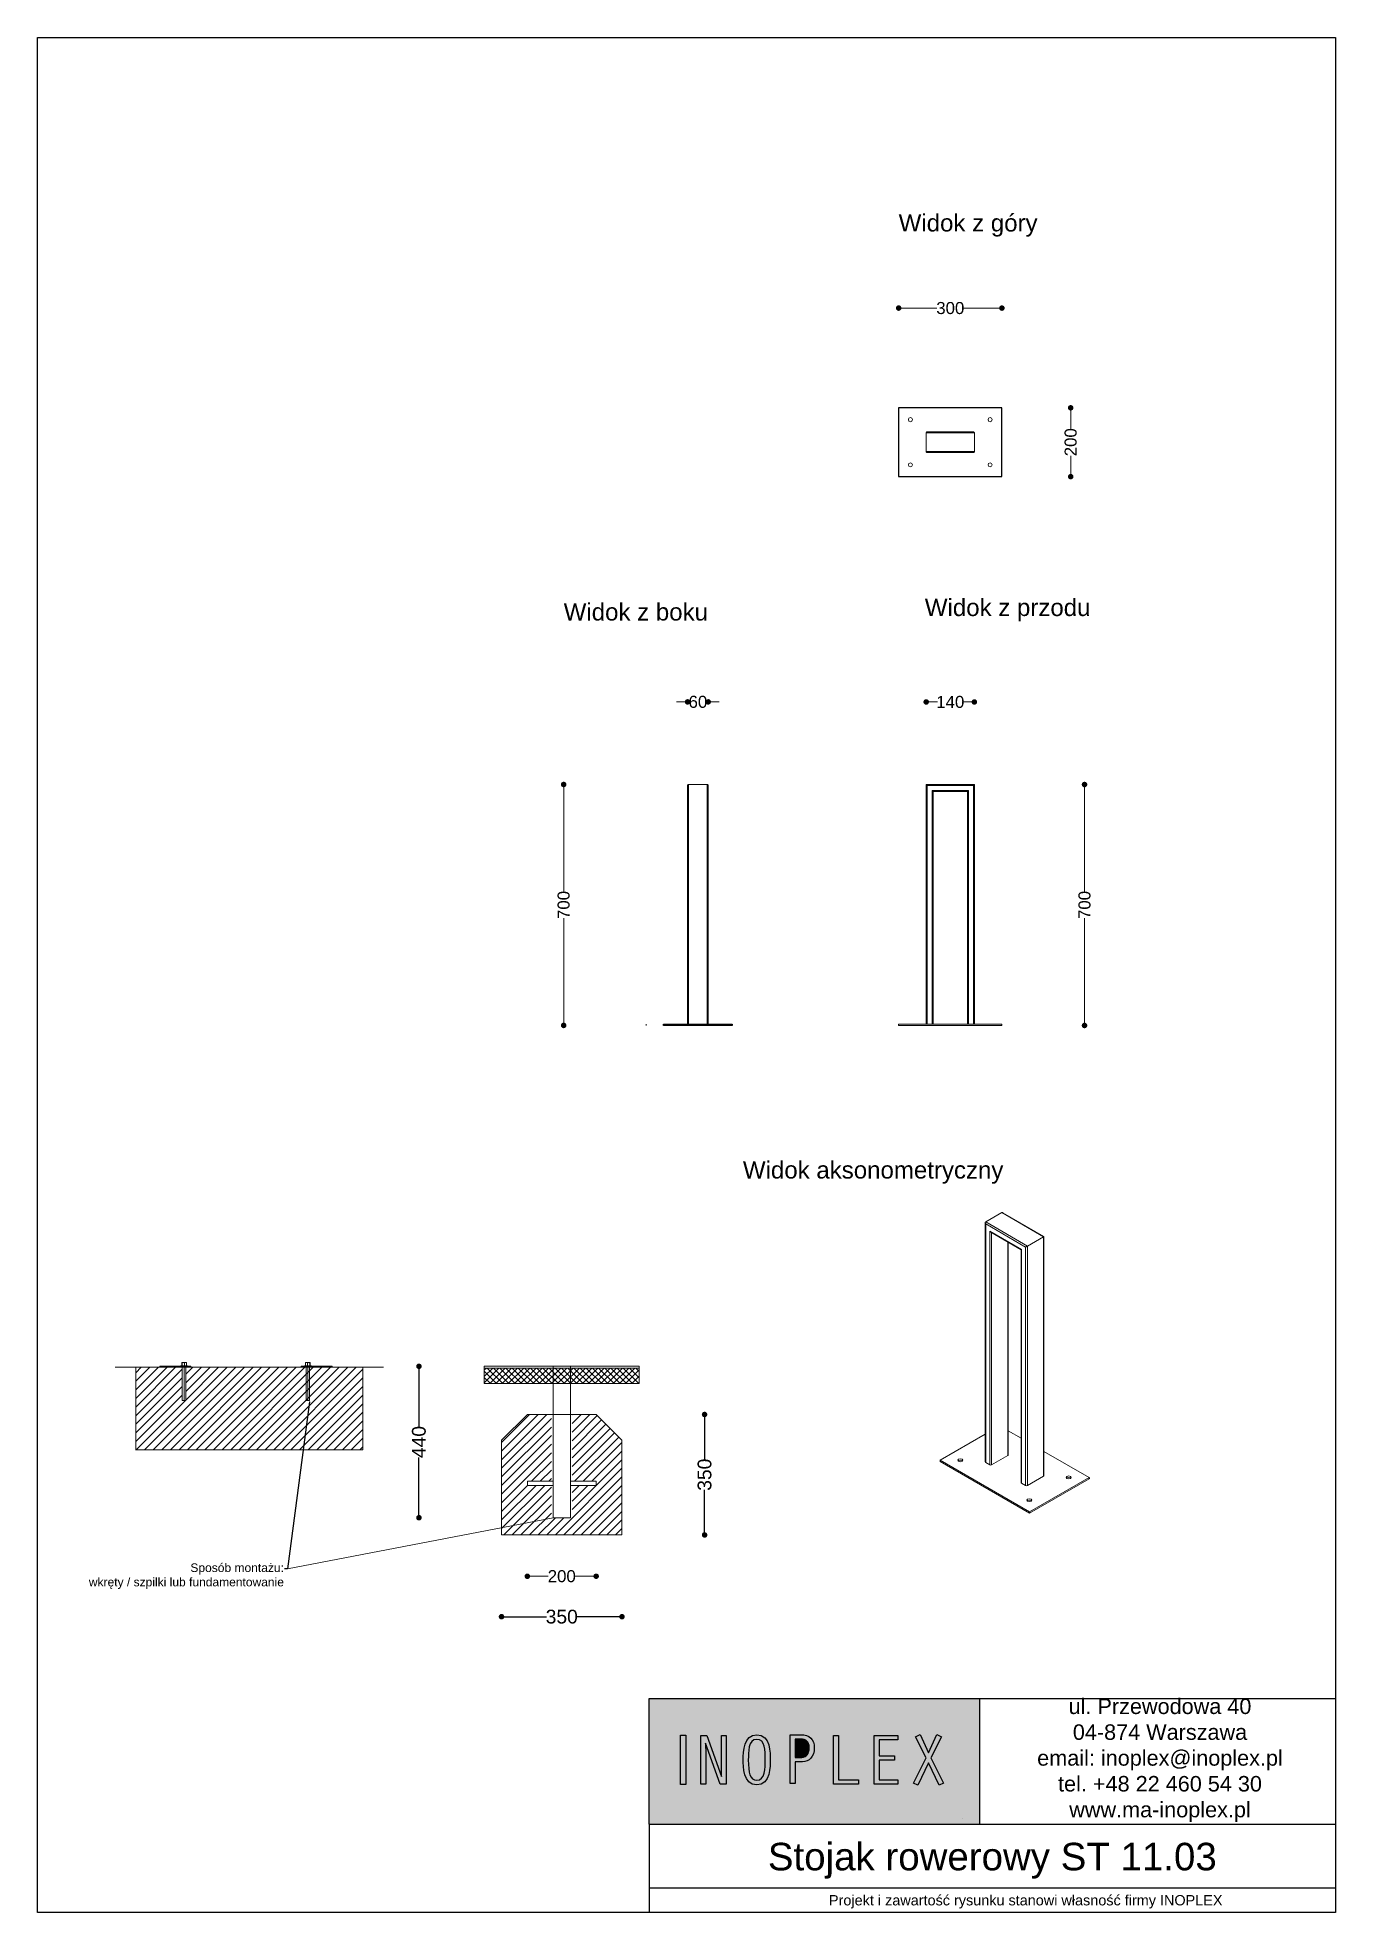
# Model space of a CAD drawing. Header units: millimetres. Extents: x 25806 to 29577, y 14367 to 19815.
import ezdxf
from ezdxf import colors
from ezdxf.entities.mleader import LeaderData, LeaderLine
from ezdxf.math import Vec2, Vec3

# ---------------------------------------------------------------- set-up
doc = ezdxf.new("R2010")
doc.units = ezdxf.units.MM
doc.header["$LTSCALE"] = 3
for name, color, linetype, lineweight in [('2D - Ogólne_Nr_pióra__120', 7, 'Continuous', 13), ('Elementy modelu - Kształty_Nr_pióra__1', 7, 'Continuous', 13), ('Konstrukcja - Słupy_Nr_pióra__1', 7, 'Continuous', 13), ('Krawędzie widoczneARTUR', 7, 'Continuous', 50), ('stal', 7, 'Continuous', 20)]:
    doc.layers.add(name, color=color, linetype=linetype, lineweight=lineweight)
doc.layers.add('LAYER_1', color=7, linetype='Continuous')
doc.styles.get("Standard").update_dxf_attribs({"font": 'arial.ttf'})
doc.dimstyles.new('MATEUSZ', dxfattribs={"dimtxt": 35, "dimasz": 16, "dimexe": 0.18, "dimexo": 0.0625, "dimgap": 0.09, "dimtad": 0, "dimdec": 0, "dimdsep": 46, "dimtxsty": 'Standard', "dimblk": 'DOT', "dimcen": 0.09, "dimse1": 1, "dimse2": 1, "dimadec": 0, "dimazin": 0, "dimtfac": 1, "dimtdec": 0, "dimtofl": 0, "dimtmove": 0, "dimatfit": 3, "dimfxl": 0, "dimtolj": 1, "dimtzin": 0, "dimlwd": 9, "dimlwe": 9, "dimarcsym": 0})
doc.dimstyles.get("Standard").update_dxf_attribs({"dimtxt": 0.18, "dimasz": 0.18, "dimexe": 0.18, "dimexo": 0.0625, "dimgap": 0.09, "dimtad": 0, "dimtih": 1, "dimtoh": 1, "dimdec": 4, "dimzin": 0, "dimdsep": 46, "dimtxsty": 'Standard', "dimcen": 0.09, "dimadec": 0, "dimazin": 0, "dimtfac": 1, "dimtdec": 4, "dimtofl": 0, "dimtmove": 0, "dimatfit": 3, "dimfxl": 0, "dimtolj": 1, "dimtzin": 0, "dimarcsym": 0})

msp = doc.modelspace()

# ---------------------------------------------------------------- texts
for s, width, gutter_width, heights, insert, char_height, attachment_point in [('Widok z góry', 1167.306, 1, [0], (28308.2, 19301.2), 50, 1), ('Widok z boku', 1056.226, 1, [0], (27334.9, 18171), 50, 1), ('Widok z przodu', 908.64, 1, [0], (28384.2, 18184), 50, 1), ('Widok aksonometryczny', 857.667, 1, [0], (27855.6, 16549.7), 50, 1), ('ul. Przewodowa 40\\P04-874 Warszawa\\Pemail: inoplex@inoplex.pl\\Ptel. +48 22 460 54 30\\Pwww.ma-inoplex.pl', 1019.877, 1, [432.7], (29067.5, 14809.6), 45, 5), ('Stojak rowerowy ST 11.03', 1993.625, 1, [0], (28580.3, 14517.7), 80, 5), ('Projekt i zawartość rysunku stanowi własność firmy INOPLEX ', 1800.088, 12.5, [70.5], (28677.4, 14398.4), 30, 5)]:
    msp.add_mtext_dynamic_manual_height_columns(s, width=width, gutter_width=gutter_width, heights=heights, dxfattribs=dict(insert=insert, char_height=char_height, attachment_point=attachment_point))

# ---------------------------------------------------------------- blocks, each defined once
blk = doc.blocks.new('_Dot')
at = {"color": 0, "linetype": 'ByBlock', "lineweight": -2}
blk.add_line((-0.5, 0), (-1, 0), dxfattribs=at)
at = {"color": 0, "linetype": 'ByBlock', "const_width": 0.5}
blk.add_lwpolyline([(-0.25, 0, 1), (0.25, 0, 1)], format="xyb", close=True, dxfattribs=at)
blk = doc.blocks.new('*D13')
at = {"color": 0, "lineweight": 9}
for p, q in [((28324.2, 19028.6), (28419.5, 19028.6)), ((28592.2, 19028.6), (28496.8, 19028.6))]:
    blk.add_line(p, q, dxfattribs=at)
at = {"layer": 'Defpoints', "color": 0}
for p in [(28608.2, 19028.6), (28308.2, 18788.9), (28608.2, 18788.9)]:
    blk.add_point(p, dxfattribs=at)
at = {"color": 0, "lineweight": 9, "xscale": 16, "yscale": 16, "zscale": 16, "rotation": 180}
blk.add_blockref('_Dot', (28308.2, 19028.6), dxfattribs=at)
at = {"color": 0, "lineweight": 9, "xscale": 16, "yscale": 16, "zscale": 16}
blk.add_blockref('_Dot', (28608.2, 19028.6), dxfattribs=at)
at = {"color": 0, "insert": (28458.2, 19028.6), "char_height": 35, "attachment_point": 5}
blk.add_mtext('\\A1;300', dxfattribs=at)
blk = doc.blocks.new('*D15')
at = {"color": 0, "lineweight": 9}
for p, q in [((28404.2, 17884.3), (28421.1, 17884.3)), ((28512.2, 17884.3), (28495.2, 17884.3))]:
    blk.add_line(p, q, dxfattribs=at)
at = {"layer": 'Defpoints', "color": 0}
for p in [(28528.2, 17884.3), (28388.2, 17644.5), (28528.2, 17644.5)]:
    blk.add_point(p, dxfattribs=at)
at = {"color": 0, "lineweight": 9, "xscale": 16, "yscale": 16, "zscale": 16, "rotation": 180}
blk.add_blockref('_Dot', (28388.2, 17884.3), dxfattribs=at)
at = {"color": 0, "lineweight": 9, "xscale": 16, "yscale": 16, "zscale": 16}
blk.add_blockref('_Dot', (28528.2, 17884.3), dxfattribs=at)
at = {"color": 0, "insert": (28458.2, 17884.3), "char_height": 35, "attachment_point": 5}
blk.add_mtext('\\A1;140', dxfattribs=at)
blk = doc.blocks.new('*D16')
at = {"color": 0, "lineweight": 9}
for p, q in [((28848.2, 17628.5), (28848.2, 17333)), ((28848.2, 16960.5), (28848.2, 17255.9))]:
    blk.add_line(p, q, dxfattribs=at)
at = {"layer": 'Defpoints', "color": 0}
for p in [(28458.2, 17644.5), (28458.2, 16944.5), (28848.2, 16944.5)]:
    blk.add_point(p, dxfattribs=at)
at = {"color": 0, "lineweight": 9, "xscale": 16, "yscale": 16, "zscale": 16}
for p, rotation in [((28848.2, 17644.5), 90), ((28848.2, 16944.5), 270)]:
    blk.add_blockref('_Dot', p, dxfattribs=dict(at, rotation=rotation))
at = {"color": 0, "insert": (28848.2, 17294.5), "char_height": 35, "attachment_point": 5, "rotation": 90}
blk.add_mtext('\\A1;700', dxfattribs=at)
blk = doc.blocks.new('*D17')
at = {"color": 0, "lineweight": 9}
for p, q in [((27678.9, 17884.5), (27662.9, 17884.5)), ((27770.9, 17884.5), (27786.9, 17884.5))]:
    blk.add_line(p, q, dxfattribs=at)
at = {"layer": 'Defpoints', "color": 0}
for p in [(27754.9, 17884.5), (27694.9, 17641.5), (27754.9, 17641.5)]:
    blk.add_point(p, dxfattribs=at)
at = {"color": 0, "lineweight": 9, "xscale": 16, "yscale": 16, "zscale": 16}
blk.add_blockref('_Dot', (27694.9, 17884.5), dxfattribs=at)
at = {"color": 0, "lineweight": 9, "xscale": 16, "yscale": 16, "zscale": 16, "rotation": 180}
blk.add_blockref('_Dot', (27754.9, 17884.5), dxfattribs=at)
at = {"color": 0, "insert": (27724.9, 17884.5), "char_height": 35, "attachment_point": 5}
blk.add_mtext('\\A1;60', dxfattribs=at)
blk = doc.blocks.new('*D18')
at = {"color": 0, "lineweight": 9}
for p, q in [((27334.9, 17628.5), (27334.9, 17333)), ((27334.9, 16960.5), (27334.9, 17255.9))]:
    blk.add_line(p, q, dxfattribs=at)
at = {"layer": 'Defpoints', "color": 0}
for p in [(27724.9, 17644.5), (27334.9, 16944.5), (27724.9, 16944.5)]:
    blk.add_point(p, dxfattribs=at)
at = {"color": 0, "lineweight": 9, "xscale": 16, "yscale": 16, "zscale": 16}
for p, rotation in [((27334.9, 17644.5), 90), ((27334.9, 16944.5), 270)]:
    blk.add_blockref('_Dot', p, dxfattribs=dict(at, rotation=rotation))
at = {"color": 0, "insert": (27334.9, 17294.5), "char_height": 35, "attachment_point": 5, "rotation": 90}
blk.add_mtext('\\A1;700', dxfattribs=at)
blk = doc.blocks.new('*D9')
at = {"color": 0, "lineweight": -2}
for p, q in [((1138.5, -724.5), (1253.3, -724.5)), ((1456.5, -724.5), (1341.7, -724.5))]:
    blk.add_line(p, q, dxfattribs=at)
at = {"layer": 'Defpoints', "color": 0}
for p in [(1122.5, -487), (1472.5, -487), (1472.5, -724.5)]:
    blk.add_point(p, dxfattribs=at)
at = {"color": 0, "lineweight": -2, "xscale": 16, "yscale": 16, "zscale": 16, "rotation": 180}
blk.add_blockref('_Dot', (1122.5, -724.5), dxfattribs=at)
at = {"color": 0, "lineweight": -2, "xscale": 16, "yscale": 16, "zscale": 16}
blk.add_blockref('_Dot', (1472.5, -724.5), dxfattribs=at)
at = {"color": 0, "lineweight": 15, "insert": (1297.5, -724.5), "char_height": 40, "attachment_point": 5}
blk.add_mtext('\\A1;350', dxfattribs=at)
blk = doc.blocks.new('*D10')
at = {"color": 0, "lineweight": -2}
for p, q in [((1712.5, -153), (1712.5, -267.8)), ((1712.5, -471), (1712.5, -356.2))]:
    blk.add_line(p, q, dxfattribs=at)
at = {"layer": 'Defpoints', "color": 0}
for p in [(1712.5, -137), (1712.5, -137), (1472.5, -487)]:
    blk.add_point(p, dxfattribs=at)
at = {"color": 0, "lineweight": -2, "xscale": 16, "yscale": 16, "zscale": 16}
for p, rotation in [((1712.5, -137), 90), ((1712.5, -487), 270)]:
    blk.add_blockref('_Dot', p, dxfattribs=dict(at, rotation=rotation))
at = {"color": 0, "lineweight": 15, "insert": (1712.5, -312), "char_height": 40, "attachment_point": 5, "rotation": 90}
blk.add_mtext('\\A1;350', dxfattribs=at)
blk = doc.blocks.new('*D11')
at = {"color": 0, "lineweight": -2}
for p, q in [((882.5, -13), (882.5, -172)), ((882.5, -421), (882.5, -262))]:
    blk.add_line(p, q, dxfattribs=at)
at = {"layer": 'Defpoints', "color": 0}
for p in [(1322.5, 3), (882.5, -437), (1320, -437)]:
    blk.add_point(p, dxfattribs=at)
at = {"color": 0, "lineweight": -2, "xscale": 16, "yscale": 16, "zscale": 16}
for p, rotation in [((882.5, 3), 90), ((882.5, -437), 270)]:
    blk.add_blockref('_Dot', p, dxfattribs=dict(at, rotation=rotation))
at = {"color": 0, "lineweight": 15, "insert": (882.5, -217), "char_height": 40, "attachment_point": 5, "rotation": 90}
blk.add_mtext('\\A1;440', dxfattribs=at)
blk = doc.blocks.new('*D12')
at = {"color": 0, "lineweight": 9}
for p, q in [((1213.5, -607), (1258.5, -607)), ((1381.5, -607), (1336.5, -607))]:
    blk.add_line(p, q, dxfattribs=at)
at = {"layer": 'Defpoints', "color": 0}
for p in [(1197.5, -343), (1397.5, -343), (1397.5, -607)]:
    blk.add_point(p, dxfattribs=at)
at = {"color": 0, "lineweight": 9, "xscale": 16, "yscale": 16, "zscale": 16, "rotation": 180}
blk.add_blockref('_Dot', (1197.5, -607), dxfattribs=at)
at = {"color": 0, "lineweight": 9, "xscale": 16, "yscale": 16, "zscale": 16}
blk.add_blockref('_Dot', (1397.5, -607), dxfattribs=at)
at = {"color": 0, "insert": (1297.5, -607), "char_height": 35, "attachment_point": 5}
blk.add_mtext('\\A1;200', dxfattribs=at)
blk = doc.blocks.new('*D19')
at = {"color": 0, "lineweight": 9}
for p, q in [((28808, 18722.9), (28808, 18677.9)), ((28808, 18554.9), (28808, 18599.9))]:
    blk.add_line(p, q, dxfattribs=at)
at = {"layer": 'Defpoints', "color": 0}
for p in [(28608.2, 18738.9), (28608.2, 18538.9), (28808, 18538.9)]:
    blk.add_point(p, dxfattribs=at)
at = {"color": 0, "lineweight": 9, "xscale": 16, "yscale": 16, "zscale": 16}
for p, rotation in [((28808, 18738.9), 90), ((28808, 18538.9), 270)]:
    blk.add_blockref('_Dot', p, dxfattribs=dict(at, rotation=rotation))
at = {"color": 0, "insert": (28808, 18638.9), "char_height": 35, "attachment_point": 5, "rotation": 90}
blk.add_mtext('\\A1;200', dxfattribs=at)
blk = doc.blocks.new('MOCOWANIE')
at = {"lineweight": 9}
h = blk.add_hatch(dxfattribs=at)
h.set_pattern_fill('JIS_WOOD', color=256, scale=25)
h.set_pattern_definition([(45, (-2381.82, -1962.995), (-12.5, 12.5), [])])
h.paths.add_polyline_path([(574.7, 0), (560, 0), (220, 0), (205.3, 0), (205.3, -96.1), (195, -96), (195, 0), (140, 0), (60, 0), (60, -240), (720, -240), (720, 0), (640, 0), (585, 0), (585, 0), (574.7, 0)])
h = blk.add_hatch(dxfattribs=at)
h.set_pattern_fill('ANSI37', color=256, scale=4)
h.set_pattern_definition([(45, (-816.598, -2153.975), (-8.980256, 8.980256), []), (135, (-816.598, -2153.975), (-8.980256, -8.980256), [])])
h.paths.add_polyline_path([(1272.5, -2), (1072.5, -2), (1072.5, -47), (1272.5, -47)])
h.paths.add_polyline_path([(1322.5, -2), (1272.5, -2), (1272.5, -47), (1322.5, -47)])
h.paths.add_polyline_path([(1522.5, -2), (1322.5, -2), (1322.5, -47), (1522.5, -47)])
h = blk.add_hatch(dxfattribs=at)
h.set_pattern_fill('JIS_WOOD', color=256, scale=25)
h.set_pattern_definition([(45, (-15721.51, -12568), (-12.5, 12.5), [])])
h.paths.add_polyline_path([(1267.5, -137), (1197.5, -137), (1122.5, -212), (1122.5, -487), (1322.5, -487), (1472.5, -487), (1472.5, -212), (1397.5, -137), (1327.5, -137), (1327.5, -331), (1397.5, -331), (1397.5, -343), (1327.5, -343), (1327.5, -437), (1267.5, -437), (1267.5, -343), (1197.5, -343), (1197.5, -331), (1267.5, -331)])
for p, q in [((140, 0), (0, 0)), ((140, 0), (60, 0)), ((60, 0), (60, -240)), ((180, 3), (130, 3)), ((130, 3), (130, 0)), ((140, 3), (180, 3)), ((140, 3), (220, 3)), ((220, 0), (140, 0)), ((220, 3), (220, 0)), ((220, 3), (220, 0)), ((220, 0), (560, 0)), ((580, 3), (540, 3)), ((540, 3), (540, 0)), ((630, 3), (550, 3)), ((550, 0), (630, 0)), ((620, 3), (570, 3)), ((590, 3), (630, 3)), ((630, 0), (630, 3)), ((630, 0), (780, 0)), ((640, 0), (720, 0)), ((720, 0), (720, -240)), ((1272.5, 3), (1072.5, 3)), ((1072.5, 3), (1072.5, -47)), ((1072.5, 3), (1072.5, -2)), ((1327.5, 3), (1267.5, 3)), ((1322.5, 3), (1272.5, 3)), ((1272.5, 3), (1322.5, 3)), ((1272.5, 3), (1272.5, -437)), ((1322.5, 3), (1522.5, 3)), ((1322.5, 3), (1322.5, -437)), ((1522.5, 3), (1522.5, -47)), ((1072.5, -2), (1522.5, -2)), ((1072.5, -47), (1522.5, -47)), ((1122.5, -212), (1197.5, -137)), ((1397.5, -137), (1197.5, -137)), ((1472.5, -212), (1397.5, -137)), ((1122.5, -212), (1122.5, -487)), ((1472.5, -487), (1472.5, -212)), ((58.9, -240), (720, -240)), ((1122.5, -487), (1322.5, -487)), ((1322.5, -487), (1472.5, -487))]:
    blk.add_line(p, q, dxfattribs=at)
at = {"lineweight": 15}
blk.add_line((500.3, -585.7), (1272.5, -437), dxfattribs=at)
at = {"layer": 'Krawędzie widoczneARTUR', "lineweight": 9}
for p, q in [((190, 4), (210.3, 4)), ((190, 4), (190, 3)), ((193.2, 4.7), (193.2, 11.7)), ((194, 14.2), (205.9, 14.2)), ((194.3, 4.7), (194.3, 11.7)), ((195.3, 4), (195.3, 3)), ((201.3, 4.7), (201.3, 11.7)), ((205.9, 14.2), (206.5, 14.2)), ((207.2, 4.7), (207.2, 11.7)), ((570, 4), (549.7, 4)), ((552.8, 4.7), (552.8, 11.7)), ((554.1, 14.2), (553.5, 14.2)), ((566, 14.2), (554.1, 14.2)), ((558.7, 4.7), (558.7, 11.7)), ((564.7, 4), (564.7, 3)), ((565.7, 4.7), (565.7, 11.7)), ((566.8, 4.7), (566.8, 11.7)), ((570, 4), (570, 3)), ((1197.5, -331), (1197.5, -343)), ((1272.5, -331), (1197.5, -331)), ((1272.5, -343), (1197.5, -343)), ((1397.5, -331), (1322.5, -331)), ((1397.5, -343), (1322.5, -343)), ((1397.5, -343), (1397.5, -331)), ((1272.5, -437), (1322.5, -437)), ((1275, -437), (1272.5, -437)), ((1322.5, -437), (1320, -437))]:
    blk.add_line(p, q, dxfattribs=at)
at = {"layer": 'Krawędzie widoczneARTUR', "lineweight": 9, "flags": 128}
for points in [[(193.2, 11.7), (193.2, 12.1), (193.3, 12.4), (193.3, 12.7), (193.3, 13), (193.4, 13.3), (193.4, 13.5), (193.5, 13.6), (193.5, 13.8), (193.6, 13.9), (193.7, 13.9), (193.7, 14), (193.8, 14), (193.8, 14), (193.9, 13.9), (193.9, 13.9), (194, 13.8), (194, 13.6), (194.1, 13.5), (194.2, 13.3), (194.2, 13), (194.2, 12.7), (194.3, 12.4), (194.3, 12.1), (194.3, 11.7)], [(193.2, 4.7), (193.2, 4.7), (193.2, 4.7), (193.2, 4.6), (193.2, 4.6), (193.2, 4.6), (193.2, 4.5), (193.2, 4.5), (193.2, 4.5), (193.2, 4.4), (193.2, 4.4), (193.2, 4.4), (193.3, 4.3), (193.3, 4.3), (193.3, 4.3), (193.3, 4.2), (193.3, 4.2), (193.3, 4.2), (193.3, 4.1), (193.3, 4.1), (193.3, 4.1), (193.3, 4.1), (193.3, 4), (193.4, 4), (193.4, 4)], [(194, 14.2), (193.8, 14.1), (193.6, 13.9)], [(194.3, 11.7), (194.4, 12.1), (194.6, 12.4), (194.8, 12.7), (195.1, 13), (195.4, 13.3), (195.7, 13.5), (196, 13.6), (196.3, 13.8), (196.7, 13.9), (197.1, 13.9), (197.4, 14), (197.8, 14), (198.2, 14), (198.5, 13.9), (198.9, 13.9), (199.3, 13.8), (199.6, 13.7), (199.9, 13.5), (200.3, 13.3), (200.5, 13), (200.8, 12.7), (201, 12.4), (201.2, 12.1), (201.3, 11.7)], [(194.3, 4.7), (194.3, 4.7), (194.3, 4.7), (194.3, 4.6), (194.3, 4.6), (194.3, 4.6), (194.3, 4.5), (194.3, 4.5), (194.3, 4.5), (194.3, 4.4), (194.3, 4.4), (194.3, 4.4), (194.3, 4.3), (194.4, 4.3), (194.4, 4.3), (194.4, 4.2), (194.4, 4.2), (194.4, 4.2), (194.4, 4.1), (194.4, 4.1), (194.4, 4.1), (194.4, 4.1), (194.4, 4), (194.4, 4), (194.4, 4)], [(207, 12.3), (206.9, 12.6), (206.7, 12.9), (206.5, 13.1), (206.3, 13.3), (206.1, 13.5), (205.9, 13.6), (205.6, 13.7), (205.4, 13.8), (205.1, 13.9), (204.9, 13.9), (204.6, 14), (204.4, 14), (204.1, 14), (203.8, 14), (203.6, 13.9), (203.3, 13.9), (203.1, 13.8), (202.8, 13.7), (202.6, 13.6), (202.3, 13.3), (202, 13), (201.7, 12.6), (201.5, 12.2), (201.3, 11.7)], [(201.3, 4.7), (201.3, 4.7), (201.3, 4.7), (201.3, 4.6), (201.3, 4.6), (201.3, 4.6), (201.3, 4.5), (201.3, 4.5), (201.3, 4.5), (201.3, 4.4), (201.3, 4.4), (201.3, 4.4), (201.3, 4.3), (201.3, 4.3), (201.3, 4.3), (201.3, 4.2), (201.3, 4.2), (201.3, 4.2), (201.3, 4.1), (201.3, 4.1), (201.3, 4.1), (201.3, 4.1), (201.3, 4), (201.3, 4), (201.3, 4)], [(206.8, 13.9), (206.6, 14.1), (206.5, 14.2)], [(207.2, 11.7), (207.2, 11.8), (207.2, 12), (207.2, 12.1), (207.2, 12.3), (207.2, 12.4), (207.2, 12.5), (207.1, 12.7), (207.1, 12.8), (207.1, 12.9), (207.1, 13), (207.1, 13.1), (207.1, 13.2), (207, 13.3), (207, 13.4), (207, 13.5), (207, 13.5), (207, 13.6), (206.9, 13.7), (206.9, 13.7), (206.9, 13.8), (206.9, 13.8), (206.9, 13.8), (206.8, 13.9), (206.8, 13.9)], [(207, 12.3), (207, 12.3), (207, 12.3), (207, 12.3), (207, 12.2), (207.1, 12.2), (207.1, 12.2), (207.1, 12.2), (207.1, 12.1), (207.1, 12.1), (207.1, 12.1), (207.1, 12), (207.1, 12), (207.1, 12), (207.1, 12), (207.2, 11.9), (207.2, 11.9), (207.2, 11.9), (207.2, 11.9), (207.2, 11.8), (207.2, 11.8), (207.2, 11.8), (207.2, 11.7), (207.2, 11.7), (207.2, 11.7)], [(207.2, 4.7), (207.2, 4.7), (207.2, 4.7), (207.2, 4.6), (207.2, 4.6), (207.2, 4.6), (207.2, 4.5), (207.2, 4.5), (207.2, 4.5), (207.2, 4.4), (207.2, 4.4), (207.2, 4.4), (207.2, 4.3), (207.2, 4.3), (207.2, 4.3), (207.2, 4.2), (207.2, 4.2), (207.1, 4.2), (207.1, 4.1), (207.1, 4.1), (207.1, 4.1), (207.1, 4.1), (207.1, 4), (207.1, 4), (207.1, 4)], [(552.8, 11.7), (552.8, 11.8), (552.8, 12), (552.8, 12.1), (552.8, 12.3), (552.8, 12.4), (552.8, 12.5), (552.9, 12.7), (552.9, 12.8), (552.9, 12.9), (552.9, 13), (552.9, 13.1), (552.9, 13.2), (553, 13.3), (553, 13.4), (553, 13.5), (553, 13.5), (553, 13.6), (553.1, 13.7), (553.1, 13.7), (553.1, 13.8), (553.1, 13.8), (553.1, 13.8), (553.2, 13.9), (553.2, 13.9)], [(553, 12.3), (553, 12.3), (553, 12.3), (553, 12.3), (553, 12.2), (552.9, 12.2), (552.9, 12.2), (552.9, 12.2), (552.9, 12.1), (552.9, 12.1), (552.9, 12.1), (552.9, 12), (552.9, 12), (552.9, 12), (552.9, 12), (552.8, 11.9), (552.8, 11.9), (552.8, 11.9), (552.8, 11.9), (552.8, 11.8), (552.8, 11.8), (552.8, 11.8), (552.8, 11.7), (552.8, 11.7), (552.8, 11.7)], [(552.8, 4.7), (552.8, 4.7), (552.8, 4.7), (552.8, 4.6), (552.8, 4.6), (552.8, 4.6), (552.8, 4.5), (552.8, 4.5), (552.8, 4.5), (552.8, 4.4), (552.8, 4.4), (552.8, 4.4), (552.8, 4.3), (552.8, 4.3), (552.8, 4.3), (552.8, 4.2), (552.8, 4.2), (552.9, 4.2), (552.9, 4.1), (552.9, 4.1), (552.9, 4.1), (552.9, 4.1), (552.9, 4), (552.9, 4), (552.9, 4)], [(553, 12.3), (553.1, 12.6), (553.3, 12.9), (553.5, 13.1), (553.7, 13.3), (553.9, 13.5), (554.1, 13.6), (554.4, 13.7), (554.6, 13.8), (554.9, 13.9), (555.1, 13.9), (555.4, 14), (555.6, 14), (555.9, 14), (556.2, 14), (556.4, 13.9), (556.7, 13.9), (556.9, 13.8), (557.2, 13.7), (557.4, 13.6), (557.7, 13.3), (558, 13), (558.3, 12.6), (558.5, 12.2), (558.7, 11.7)], [(553.2, 13.9), (553.4, 14.1), (553.5, 14.2)], [(565.7, 11.7), (565.6, 12.1), (565.4, 12.4), (565.2, 12.7), (564.9, 13), (564.6, 13.3), (564.3, 13.5), (564, 13.6), (563.7, 13.8), (563.3, 13.9), (562.9, 13.9), (562.6, 14), (562.2, 14), (561.8, 14), (561.5, 13.9), (561.1, 13.9), (560.7, 13.8), (560.4, 13.7), (560.1, 13.5), (559.7, 13.3), (559.5, 13), (559.2, 12.7), (559, 12.4), (558.8, 12.1), (558.7, 11.7)], [(558.7, 4.7), (558.7, 4.7), (558.7, 4.7), (558.7, 4.6), (558.7, 4.6), (558.7, 4.6), (558.7, 4.5), (558.7, 4.5), (558.7, 4.5), (558.7, 4.4), (558.7, 4.4), (558.7, 4.4), (558.7, 4.3), (558.7, 4.3), (558.7, 4.3), (558.7, 4.2), (558.7, 4.2), (558.7, 4.2), (558.7, 4.1), (558.7, 4.1), (558.7, 4.1), (558.7, 4.1), (558.7, 4), (558.7, 4), (558.7, 4)], [(565.7, 4.7), (565.7, 4.7), (565.7, 4.7), (565.7, 4.6), (565.7, 4.6), (565.7, 4.6), (565.7, 4.5), (565.7, 4.5), (565.7, 4.5), (565.7, 4.4), (565.7, 4.4), (565.7, 4.4), (565.7, 4.3), (565.6, 4.3), (565.6, 4.3), (565.6, 4.2), (565.6, 4.2), (565.6, 4.2), (565.6, 4.1), (565.6, 4.1), (565.6, 4.1), (565.6, 4.1), (565.6, 4), (565.6, 4), (565.6, 4)], [(566.8, 11.7), (566.8, 12.1), (566.7, 12.4), (566.7, 12.7), (566.7, 13), (566.6, 13.3), (566.6, 13.5), (566.5, 13.6), (566.5, 13.8), (566.4, 13.9), (566.3, 13.9), (566.3, 14), (566.2, 14), (566.2, 14), (566.1, 13.9), (566.1, 13.9), (566, 13.8), (566, 13.6), (565.9, 13.5), (565.8, 13.3), (565.8, 13), (565.8, 12.7), (565.7, 12.4), (565.7, 12.1), (565.7, 11.7)], [(566, 14.2), (566.2, 14.1), (566.4, 13.9)], [(566.8, 4.7), (566.8, 4.7), (566.8, 4.7), (566.8, 4.6), (566.8, 4.6), (566.8, 4.6), (566.8, 4.5), (566.8, 4.5), (566.8, 4.5), (566.8, 4.4), (566.8, 4.4), (566.8, 4.4), (566.7, 4.3), (566.7, 4.3), (566.7, 4.3), (566.7, 4.2), (566.7, 4.2), (566.7, 4.2), (566.7, 4.1), (566.7, 4.1), (566.7, 4.1), (566.7, 4.1), (566.7, 4), (566.6, 4), (566.6, 4)]]:
    blk.add_lwpolyline(points, dxfattribs=at)
at = {"layer": 'stal', "lineweight": 9}
for p, q in [((190, 3), (195, 3)), ((195, 3), (195, -96)), ((195, 3), (200.3, 3)), ((200.3, 3), (200.3, -96.1)), ((207.1, 4), (204.1, 4)), ((210.3, 3), (205.3, 3)), ((205.3, 3), (205.3, -96.1)), ((210.3, 4), (210.3, 3)), ((549.7, 4), (549.7, 3)), ((549.7, 3), (554.7, 3)), ((552.9, 4), (555.9, 4)), ((554.7, 3), (554.7, -96.1)), ((565, 3), (559.7, 3)), ((559.7, 3), (559.7, -96.1)), ((570, 3), (565, 3)), ((565, 3), (565, -96)), ((195, -96), (205.3, -96.1)), ((565, -96), (554.7, -96.1))]:
    blk.add_line(p, q, dxfattribs=at)
at = {"lineweight": 15}
for base, p1, p2, picture, middle in [((882.5, -437), (1322.5, 3), (1320, -437), '*D11', (882.5, -217)), ((1712.5, -137), (1472.5, -487), (1712.5, -137), '*D10', (1712.5, -312))]:
    dim = blk.add_linear_dim(base=base, p1=p1, p2=p2, angle=90, dimstyle='Standard', override={"dimtxt": 40, "dimasz": 16, "dimtih": 0, "dimtoh": 0, "dimdec": 0, "dimblk": 'Dot', "dimse1": 1, "dimse2": 1, "dimtdec": 0}, dxfattribs=at)
    dim.commit()
    dim.dimension.update_dxf_attribs({"geometry": picture, "text_midpoint": middle})
dim = blk.add_linear_dim(base=(1397.5, -607), p1=(1197.5, -343), p2=(1397.5, -343), dimstyle='MATEUSZ')
dim.commit()
dim.dimension.update_dxf_attribs({"geometry": '*D12', "text_midpoint": (1297.5, -607)})
dim = blk.add_linear_dim(base=(1472.5, -724.5), p1=(1122.5, -487), p2=(1472.5, -487), dimstyle='Standard', override={"dimtxt": 40, "dimasz": 16, "dimtih": 0, "dimtoh": 0, "dimdec": 0, "dimblk": 'Dot', "dimse1": 1, "dimse2": 1, "dimtdec": 0}, dxfattribs=at)
dim.commit()
dim.dimension.update_dxf_attribs({"geometry": '*D9', "text_midpoint": (1297.5, -724.5)})
ml = blk.add_multileader_mtext('Standard', dxfattribs=at)
ml.set_content('Sposób montażu:\\Pwkręty / szpilki lub fundamentowanie', color=256)
ml.set_leader_properties()
ml.build(insert=Vec2(0, 0))
ctx = ml.context
ctx.base_point, ctx.char_height, ctx.plane_origin = Vec3(-77, -585.7), 25, Vec3(585, -96)
ctx.text_align_type = 2
notes = []
notes.append((ctx, [(1, (1, 1, 0), (500.3, -585.7), (-1, 0), 8, [(0, [(565, -96)], 0, [])])]))
ctx.mtext.insert, ctx.mtext.alignment, ctx.mtext.flow_direction = Vec3(490.3, -569.6), 3, 5
for ctx, leaders in notes:
    for number, flags, end, landing, length, lines in leaders:
        leader = LeaderData()
        leader.index, (leader.has_last_leader_line, leader.has_dogleg_vector, leader.attachment_direction) = number, flags
        leader.last_leader_point, leader.dogleg_vector, leader.dogleg_length = Vec3(end), Vec3(landing), length
        for number, points, colour, breaks in lines:
            line = LeaderLine()
            line.index, line.vertices, line.color, line.breaks = number, Vec3.list(points), colors.encode_raw_color(colour), breaks
            leader.lines.append(line)
        ctx.leaders.append(leader)

# ---------------------------------------------------------------- dimensions: what is measured, and where the dimension line sits
for base, p1, p2, picture, middle in [((28608.2, 19028.6), (28308.2, 18788.9), (28608.2, 18788.9), '*D13', (28458.2, 19028.6)), ((27754.9, 17884.5), (27694.9, 17641.5), (27754.9, 17641.5), '*D17', (27724.9, 17884.5)), ((28528.2, 17884.3), (28388.2, 17644.5), (28528.2, 17644.5), '*D15', (28458.2, 17884.3))]:
    dim = msp.add_linear_dim(base=base, p1=p1, p2=p2, dimstyle='MATEUSZ')
    dim.commit()
    dim.dimension.update_dxf_attribs({"geometry": picture, "text_midpoint": middle})
for base, p1, p2, picture, middle in [((28808, 18538.9), (28608.2, 18738.9), (28608.2, 18538.9), '*D19', (28808, 18638.9)), ((27334.9, 16944.5), (27724.9, 17644.5), (27724.9, 16944.5), '*D18', (27334.9, 17294.5)), ((28848.2, 16944.5), (28458.2, 17644.5), (28458.2, 16944.5), '*D16', (28848.2, 17294.5))]:
    dim = msp.add_linear_dim(base=base, p1=p1, p2=p2, angle=90, dimstyle='MATEUSZ')
    dim.commit()
    dim.dimension.update_dxf_attribs({"geometry": picture, "text_midpoint": middle})

# ---------------------------------------------------------------- hatches: boundary and pattern name
h = msp.add_hatch(color=255)
h.dxf.hatch_style = 1
h.paths.add_polyline_path([(28543.5, 14989), (27583.5, 14989), (27583.5, 14624.4), (27583.5, 14622.6), (28543.5, 14622.6)])
h.paths.add_polyline_path([(28513.3, 14899.3), (28513.3, 14717.1), (28493.1, 14717.1), (28493.1, 14640.2), (27598.3, 14640.2), (27598.3, 14972.2), (28493.1, 14972.2), (28493.1, 14899.3)], flags=16)
h = msp.add_hatch(color=250)
h.dxf.hatch_style = 1
h.paths.add_polyline_path([(28493.1, 14717.1), (27960.6, 14717.1), (27960.6, 14899.3), (28493.1, 14899.3), (28493.1, 14972.2), (27598.3, 14972.2), (27598.3, 14640.2), (28493.1, 14640.2)])
edge = h.paths.add_edge_path(flags=16)
edge.add_spline(control_points=[(27935.2, 14811), (27935.2, 14793.1), (27935.8, 14738.1), (27895.9, 14738.1)], knot_values=[0, 0, 0, 0, 1, 1, 1, 1], degree=3, periodic=0)
edge.add_spline(control_points=[(27895.9, 14738.1), (27855.5, 14738.1), (27856.5, 14792.7), (27856.5, 14811)], knot_values=[0, 0, 0, 0, 1, 1, 1, 1], degree=3, periodic=0)
edge.add_spline(control_points=[(27856.5, 14811), (27856.5, 14834.4), (27858, 14883.7), (27895.9, 14883.7)], knot_values=[0, 0, 0, 0, 1, 1, 1, 1], degree=3, periodic=0)
edge.add_spline(control_points=[(27895.9, 14883.7), (27935.8, 14883.7), (27935.2, 14829.7), (27935.2, 14811)], knot_values=[0, 0, 0, 0, 1, 1, 1, 1], degree=3, periodic=0)
edge = h.paths.add_edge_path(flags=0)
edge.add_spline(control_points=[(27920.3, 14811), (27920.3, 14786.3), (27920.5, 14751.5), (27895.9, 14751.5)], knot_values=[0, 0, 0, 0, 1, 1, 1, 1], degree=3, periodic=0)
edge.add_spline(control_points=[(27895.9, 14751.5), (27875.9, 14751.5), (27871.4, 14772.7), (27871.4, 14811)], knot_values=[0, 0, 0, 0, 1, 1, 1, 1], degree=3, periodic=0)
edge.add_spline(control_points=[(27871.4, 14811), (27871.4, 14831.8), (27870.8, 14870.3), (27895.9, 14870.3)], knot_values=[0, 0, 0, 0, 1, 1, 1, 1], degree=3, periodic=0)
edge.add_spline(control_points=[(27895.9, 14870.3), (27920.9, 14870.3), (27920.3, 14837.8), (27920.3, 14811)], knot_values=[0, 0, 0, 0, 1, 1, 1, 1], degree=3, periodic=0)
h.paths.add_polyline_path([(27807.3, 14740), (27789.5, 14740), (27747.4, 14859.4), (27747, 14859), (27747.6, 14826.9), (27747.6, 14740), (27733.4, 14740), (27733.4, 14881.8), (27751.2, 14881.8), (27793.3, 14762.5), (27793.7, 14762.9), (27793.1, 14794.6), (27793.1, 14881.8), (27807.3, 14881.8)], flags=16)
h.paths.add_polyline_path([(27690, 14739.4), (27674.4, 14739.4), (27674.4, 14882.1), (27690, 14882.1)], flags=16)
edge = h.paths.add_edge_path(flags=0)
edge.add_spline(control_points=[(27920.3, 14811), (27920.3, 14837.8), (27920.9, 14870.3), (27895.9, 14870.3)], knot_values=[0, 0, 0, 0, 1, 1, 1, 1], degree=3, periodic=0)
edge.add_spline(control_points=[(27895.9, 14870.3), (27870.8, 14870.3), (27871.4, 14831.8), (27871.4, 14811)], knot_values=[0, 0, 0, 0, 1, 1, 1, 1], degree=3, periodic=0)
edge.add_spline(control_points=[(27871.4, 14811), (27871.4, 14772.7), (27875.9, 14751.5), (27895.9, 14751.5)], knot_values=[0, 0, 0, 0, 1, 1, 1, 1], degree=3, periodic=0)
edge.add_spline(control_points=[(27895.9, 14751.5), (27920.5, 14751.5), (27920.3, 14786.3), (27920.3, 14811)], knot_values=[0, 0, 0, 0, 1, 1, 1, 1], degree=3, periodic=0)
h = msp.add_hatch(color=255)
h.dxf.hatch_style = 1
h.paths.add_polyline_path([(27690, 14882.1), (27674.4, 14882.1), (27674.4, 14739.4), (27690, 14739.4)])
h.paths.add_polyline_path([(27789.5, 14740), (27807.3, 14740), (27807.3, 14881.8), (27793.1, 14881.8), (27793.1, 14794.6), (27793.8, 14761.2), (27751.2, 14881.8), (27733.4, 14881.8), (27733.4, 14740), (27747.6, 14740), (27747.6, 14826.9), (27746.9, 14860.7)])
edge = h.paths.add_edge_path()
edge.add_spline(control_points=[(27895.9, 14883.7), (27858, 14883.7), (27856.5, 14834.4), (27856.5, 14811)], knot_values=[0, 0, 0, 0, 1, 1, 1, 1], degree=3, periodic=0)
edge.add_spline(control_points=[(27856.5, 14811), (27856.5, 14792.7), (27855.5, 14738.1), (27895.9, 14738.1)], knot_values=[0, 0, 0, 0, 1, 1, 1, 1], degree=3, periodic=0)
edge.add_spline(control_points=[(27895.9, 14738.1), (27935.8, 14738.1), (27935.2, 14793.1), (27935.2, 14811)], knot_values=[0, 0, 0, 0, 1, 1, 1, 1], degree=3, periodic=0)
edge.add_spline(control_points=[(27935.2, 14811), (27935.2, 14829.7), (27935.8, 14883.7), (27895.9, 14883.7)], knot_values=[0, 0, 0, 0, 1, 1, 1, 1], degree=3, periodic=0)
edge = h.paths.add_edge_path(flags=16)
edge.add_spline(control_points=[(27871.4, 14811), (27871.4, 14831.8), (27870.8, 14870.3), (27895.9, 14870.3)], knot_values=[0, 0, 0, 0, 1, 1, 1, 1], degree=3, periodic=0)
edge.add_spline(control_points=[(27895.9, 14870.3), (27920.9, 14870.3), (27920.3, 14837.8), (27920.3, 14811)], knot_values=[0, 0, 0, 0, 1, 1, 1, 1], degree=3, periodic=0)
edge.add_spline(control_points=[(27920.3, 14811), (27920.3, 14786.3), (27920.5, 14751.5), (27895.9, 14751.5)], knot_values=[0, 0, 0, 0, 1, 1, 1, 1], degree=3, periodic=0)
edge.add_spline(control_points=[(27895.9, 14751.5), (27875.9, 14751.5), (27871.4, 14772.7), (27871.4, 14811)], knot_values=[0, 0, 0, 0, 1, 1, 1, 1], degree=3, periodic=0)
edge = h.paths.add_edge_path()
edge.add_line((27993, 14742), (28007.3, 14742))
edge.add_line((28007.3, 14742), (28007.3, 14805.1))
edge.add_line((28007.3, 14805.1), (28028.5, 14805.1))
edge.add_spline(control_points=[(28028.5, 14805.1), (28048.1, 14805.1), (28063, 14819.8), (28063, 14846.2)], knot_values=[0, 0, 0, 0, 1, 1, 1, 1], degree=3, periodic=0)
edge.add_spline(control_points=[(28063, 14846.2), (28063, 14870.4), (28048.9, 14883.8), (28023.9, 14883.8)], knot_values=[0, 0, 0, 0, 1, 1, 1, 1], degree=3, periodic=0)
edge.add_line((28023.9, 14883.8), (27993, 14883.8))
edge.add_line((27993, 14883.8), (27993, 14742))
edge = h.paths.add_edge_path(flags=16)
edge.add_line((28007.3, 14871), (28028.1, 14871))
edge.add_spline(control_points=[(28023.7, 14871), (28039, 14871), (28048.1, 14863.6), (28048.1, 14846.2)], knot_values=[0, 0, 0, 0, 1, 1, 1, 1], degree=3, periodic=0)
edge.add_spline(control_points=[(28048.1, 14846.2), (28048.1, 14828.3), (28040.4, 14818.3), (28027.3, 14818.1)], knot_values=[0, 0, 0, 0, 1, 1, 1, 1], degree=3, periodic=0)
edge.add_line((28027.3, 14818.1), (28007.3, 14817.9))
edge.add_line((28007.3, 14817.9), (28007.3, 14871))
h.paths.add_polyline_path([(28119, 14740), (28191.5, 14740), (28191.5, 14752.7), (28133.3, 14752.7), (28133.3, 14881.8), (28119, 14881.8)])
h.paths.add_polyline_path([(28251.2, 14869), (28306, 14869), (28306, 14881.8), (28236.9, 14881.8), (28236.9, 14740), (28306, 14740), (28306, 14752.7), (28251.2, 14752.7), (28251.2, 14809.5), (28296.4, 14809.5), (28296.4, 14822.2), (28251.2, 14822.2)])
h.paths.add_polyline_path([(28432.3, 14877.9), (28419.1, 14884.5), (28394.9, 14831.6), (28370.7, 14884.5), (28357.5, 14877.9), (28387.9, 14817.1), (28350.9, 14743.2), (28363.7, 14737.2), (28395.1, 14802), (28426.2, 14737.2), (28438.9, 14743.2), (28401.9, 14817.1)])
h = msp.add_hatch(color=75)
h.dxf.hatch_style = 1
h.paths.add_polyline_path([(28513.3, 14899.3), (27960.6, 14899.3), (27960.6, 14717.1), (28513.3, 14717.1)])
h.paths.add_polyline_path([(28438.9, 14743.2), (28426.2, 14737.2), (28395.1, 14802), (28363.7, 14737.2), (28350.9, 14743.2), (28387.9, 14817.1), (28357.5, 14877.9), (28370.7, 14884.5), (28394.9, 14831.6), (28419.1, 14884.5), (28432.3, 14877.9), (28401.9, 14817.1)], flags=16)
h.paths.add_polyline_path([(28306, 14752.7), (28306, 14740), (28236.9, 14740), (28236.9, 14881.8), (28306, 14881.8), (28306, 14869), (28251.2, 14869), (28251.2, 14822.2), (28296.4, 14822.2), (28296.4, 14809.5), (28251.2, 14809.5), (28251.2, 14752.7)], flags=16)
h.paths.add_polyline_path([(28191.5, 14752.7), (28191.5, 14740), (28119, 14740), (28119, 14881.8), (28133.3, 14881.8), (28133.3, 14752.7)], flags=16)
edge = h.paths.add_edge_path(flags=16)
edge.add_spline(control_points=[(28063, 14846.2), (28063, 14819.8), (28048.1, 14805.1), (28028.5, 14805.1)], knot_values=[0, 0, 0, 0, 1, 1, 1, 1], degree=3, periodic=0)
edge.add_line((28028.5, 14805.1), (28007.3, 14805.1))
edge.add_line((28007.3, 14805.1), (28007.3, 14742))
edge.add_line((28007.3, 14742), (27993, 14742))
edge.add_line((27993, 14742), (27993, 14883.8))
edge.add_line((27993, 14883.8), (28023.9, 14883.8))
edge.add_spline(control_points=[(28023.9, 14883.8), (28048.9, 14883.8), (28063, 14870.4), (28063, 14846.2)], knot_values=[0, 0, 0, 0, 1, 1, 1, 1], degree=3, periodic=0)
edge = h.paths.add_edge_path(flags=0)
edge.add_spline(control_points=[(28048.1, 14846.2), (28048.1, 14828.3), (28040.4, 14818.3), (28027.3, 14818.1)], knot_values=[0, 0, 0, 0, 1, 1, 1, 1], degree=3, periodic=0)
edge.add_line((28027.3, 14818.1), (28007.3, 14817.9))
edge.add_line((28007.3, 14817.9), (28007.3, 14871))
edge.add_line((28007.3, 14871), (28023.7, 14871))
edge.add_spline(control_points=[(28023.7, 14871), (28039, 14871), (28048.1, 14863.6), (28048.1, 14846.2)], knot_values=[0, 0, 0, 0, 1, 1, 1, 1], degree=3, periodic=0)
edge = h.paths.add_edge_path(flags=0)
edge.add_spline(control_points=[(28027.3, 14818.1), (28040.4, 14818.3), (28048.1, 14828.3), (28048.1, 14846.2)], knot_values=[0, 0, 0, 0, 1, 1, 1, 1], degree=3, periodic=0)
edge.add_spline(control_points=[(28048.1, 14846.2), (28048.1, 14863.6), (28039, 14871), (28023.7, 14871)], knot_values=[0, 0, 0, 0, 1, 1, 1, 1], degree=3, periodic=0)
edge.add_line((28023.7, 14871), (28007.3, 14871))
edge.add_line((28007.3, 14871), (28007.3, 14817.9))
edge.add_line((28007.3, 14817.9), (28027.3, 14818.1))
h = msp.add_hatch(color=255)
h.dxf.hatch_style = 1
edge = h.paths.add_edge_path()
edge.add_line((27993, 14742), (28007.3, 14742))
edge.add_line((28007.3, 14742), (28007.3, 14805.1))
edge.add_line((28007.3, 14805.1), (28028.5, 14805.1))
edge.add_spline(control_points=[(28028.5, 14805.1), (28048.1, 14805.1), (28063, 14819.8), (28063, 14846.2)], knot_values=[0, 0, 0, 0, 1, 1, 1, 1], degree=3, periodic=0)
edge.add_spline(control_points=[(28063, 14846.2), (28063, 14870.4), (28048.9, 14883.8), (28023.9, 14883.8)], knot_values=[0, 0, 0, 0, 1, 1, 1, 1], degree=3, periodic=0)
edge.add_line((28023.9, 14883.8), (27993, 14883.8))
edge.add_line((27993, 14883.8), (27993, 14742))
edge = h.paths.add_edge_path(flags=16)
edge.add_line((28007.3, 14817.9), (28007.3, 14871))
edge.add_line((28007.3, 14871), (28034.1, 14871))
edge.add_spline(control_points=[(28023.7, 14871), (28039, 14871), (28048.1, 14863.6), (28048.1, 14846.2)], knot_values=[0, 0, 0, 0, 1, 1, 1, 1], degree=3, periodic=0)
edge.add_spline(control_points=[(28048.1, 14846.2), (28048.1, 14828.3), (28040.4, 14818.3), (28027.3, 14818.1)], knot_values=[0, 0, 0, 0, 1, 1, 1, 1], degree=3, periodic=0)
edge.add_line((28027.3, 14818.1), (28007.3, 14817.9))
h = msp.add_hatch(color=255)
h.dxf.hatch_style = 1
h.paths.add_polyline_path([(28119, 14740), (28191.5, 14740), (28191.5, 14752.7), (28133.3, 14752.7), (28133.3, 14881.8), (28119, 14881.8)])
h = msp.add_hatch(color=255)
h.dxf.hatch_style = 1
h.paths.add_polyline_path([(28236.9, 14740), (28306, 14740), (28306, 14752.7), (28251.2, 14752.7), (28251.2, 14809.5), (28296.4, 14809.5), (28296.4, 14822.2), (28251.2, 14822.2), (28251.2, 14869), (28306, 14869), (28306, 14881.8), (28236.9, 14881.8)])
h = msp.add_hatch(color=255)
h.dxf.hatch_style = 1
h.paths.add_polyline_path([(28387.9, 14817.1), (28350.9, 14743.2), (28363.7, 14737.2), (28395.1, 14802), (28426.2, 14737.2), (28438.9, 14743.2), (28401.9, 14817.1), (28432.3, 14877.9), (28419.1, 14884.5), (28394.9, 14831.6), (28370.7, 14884.5), (28357.5, 14877.9)])
h = msp.add_hatch(color=250)
h.dxf.hatch_style = 1
edge = h.paths.add_edge_path()
edge.add_spline(control_points=[(27895.9, 14870.3), (27870.8, 14870.3), (27871.4, 14831.8), (27871.4, 14811)], knot_values=[0, 0, 0, 0, 1, 1, 1, 1], degree=3, periodic=0)
edge.add_spline(control_points=[(27871.4, 14811), (27871.4, 14772.7), (27875.9, 14751.5), (27895.9, 14751.5)], knot_values=[0, 0, 0, 0, 1, 1, 1, 1], degree=3, periodic=0)
edge.add_spline(control_points=[(27895.9, 14751.5), (27920.5, 14751.5), (27920.3, 14786.3), (27920.3, 14811)], knot_values=[0, 0, 0, 0, 1, 1, 1, 1], degree=3, periodic=0)
edge.add_spline(control_points=[(27920.3, 14811), (27920.3, 14837.8), (27920.9, 14870.3), (27895.9, 14870.3)], knot_values=[0, 0, 0, 0, 1, 1, 1, 1], degree=3, periodic=0)
h = msp.add_hatch(color=75)
h.dxf.hatch_style = 1
edge = h.paths.add_edge_path()
edge.add_line((28007.3, 14817.9), (28027.3, 14818.1))
edge.add_spline(control_points=[(28027.3, 14818.1), (28040.4, 14818.3), (28048.1, 14828.3), (28048.1, 14846.2)], knot_values=[0, 0, 0, 0, 1, 1, 1, 1], degree=3, periodic=0)
edge.add_spline(control_points=[(28048.1, 14846.2), (28048.1, 14863.6), (28039, 14871), (28023.7, 14871)], knot_values=[0, 0, 0, 0, 1, 1, 1, 1], degree=3, periodic=0)
edge.add_line((28023.7, 14871), (28007.3, 14871))
edge.add_line((28007.3, 14871), (28007.3, 14817.9))

# ---------------------------------------------------------------- linework, layer by layer
for p, q in [((27624.9, 16948.5), (27824.9, 16948.5)), ((27624.9, 16944.5), (27624.9, 16948.5)), ((27824.9, 16944.5), (27624.9, 16944.5)), ((27824.9, 16948.5), (27824.9, 16944.5)), ((28428.5, 15681.2), (28428.5, 15677.2)), ((28861.5, 15631.2), (28861.5, 15627.2)), ((28688.3, 15531.2), (28688.3, 15527.2)), ((27583.5, 14989), (29577.4, 14989)), ((27583.5, 14624.4), (27583.5, 14989)), ((28543.5, 14989), (28543.5, 14622.6)), ((29577.4, 14989), (29577.4, 14624.4)), ((27583.5, 14624.4), (27583.5, 14367.3)), ((29577.4, 14622.6), (27583.5, 14622.6)), ((29577.1, 14437.8), (27583.5, 14437.8))]:
    msp.add_line(p, q)
for points in [[(25806.1, 19814.8), (29577.4, 19814.8), (29577.4, 14367.3), (25806.1, 14367.3)], [(28308.2, 18538.9), (28608.2, 18538.9), (28608.2, 18738.9), (28308.2, 18738.9)]]:
    msp.add_lwpolyline(points, close=True)
at = {"layer": '2D - Ogólne_Nr_pióra__120', "linetype": 'Continuous'}
for centre, radius, start, end in [((28624.3, 15696.4), 1.88, 294.8948, 353.7909), ((28561.8, 15676.3), 1.84, 185.533, 245.8144), ((28575.7, 15672.8), 5.74, 243.101, 296.899), ((28728.2, 15636.4), 1.88, 294.8587, 353.7939), ((28665.7, 15616.3), 1.84, 185.5344, 245.813), ((28679.7, 15612.7), 5.71, 242.916, 297.084)]:
    msp.add_arc(centre, radius, start, end, dxfattribs=at)
at = {"layer": 'Elementy modelu - Kształty_Nr_pióra__1', "linetype": 'Continuous'}
for p, q in [((28388.4, 18667.1), (28388.2, 18666.5)), ((28388.2, 18666.5), (28388.2, 18665.9)), ((28388.2, 18665.9), (28388.2, 18611.9)), ((28388.2, 18665.9), (28528.2, 18665.9)), ((28388.7, 18667.6), (28388.4, 18667.1)), ((28389, 18668.1), (28388.7, 18667.6)), ((28389.5, 18668.4), (28389, 18668.1)), ((28390, 18668.7), (28389.5, 18668.4)), ((28390.6, 18668.9), (28390, 18668.7)), ((28391.2, 18668.9), (28390.6, 18668.9)), ((28391.2, 18668.9), (28525.2, 18668.9)), ((28525.2, 18668.9), (28525.7, 18668.9)), ((28525.7, 18668.9), (28526.3, 18668.7)), ((28526.3, 18668.7), (28526.8, 18668.4)), ((28526.8, 18668.4), (28527.3, 18668.1)), ((28527.3, 18668.1), (28527.6, 18667.6)), ((28527.6, 18667.6), (28527.9, 18667.1)), ((28527.9, 18667.1), (28528.1, 18666.5)), ((28528.1, 18666.5), (28528.2, 18665.9)), ((28528.2, 18665.9), (28528.2, 18611.9)), ((28388.2, 18611.9), (28388.2, 18611.3)), ((28388.2, 18611.9), (28528.2, 18611.9)), ((28388.2, 18611.3), (28388.4, 18610.8)), ((28388.4, 18610.8), (28388.7, 18610.3)), ((28388.7, 18610.3), (28389, 18609.8)), ((28389, 18609.8), (28389.5, 18609.4)), ((28389.5, 18609.4), (28390, 18609.2)), ((28390, 18609.2), (28390.6, 18609)), ((28390.6, 18609), (28391.2, 18608.9)), ((28391.2, 18608.9), (28525.2, 18608.9)), ((28525.7, 18609), (28525.2, 18608.9)), ((28526.3, 18609.2), (28525.7, 18609)), ((28526.8, 18609.4), (28526.3, 18609.2)), ((28527.3, 18609.8), (28526.8, 18609.4)), ((28527.6, 18610.3), (28527.3, 18609.8)), ((28527.9, 18610.8), (28527.6, 18610.3)), ((28528.1, 18611.3), (28527.9, 18610.8)), ((28528.2, 18611.9), (28528.1, 18611.3)), ((27695.1, 17642.6), (27694.9, 17642.1)), ((27694.9, 17642.1), (27694.9, 17641.5)), ((27694.9, 17641.5), (27694.9, 16948.5)), ((27695.4, 17643.1), (27695.1, 17642.6)), ((27695.8, 17643.6), (27695.4, 17643.1)), ((27696.2, 17644), (27695.8, 17643.6)), ((27696.7, 17644.2), (27696.2, 17644)), ((27697.3, 17644.4), (27696.7, 17644.2)), ((27697.9, 17644.5), (27697.3, 17644.4)), ((27697.9, 17644.5), (27697.9, 16948.5)), ((27751.9, 17644.5), (27697.9, 17644.5)), ((27751.9, 17644.5), (27751.9, 16948.5)), ((27752.5, 17644.4), (27751.9, 17644.5)), ((27753, 17644.2), (27752.5, 17644.4)), ((27753.6, 17644), (27753, 17644.2)), ((27754, 17643.6), (27753.6, 17644)), ((27754.4, 17643.1), (27754, 17643.6)), ((27754.7, 17642.6), (27754.4, 17643.1)), ((27754.8, 17642.1), (27754.7, 17642.6)), ((27754.9, 17641.5), (27754.8, 17642.1)), ((27754.9, 17641.5), (27754.9, 16948.5)), ((28528.2, 17644.5), (28388.2, 17644.5)), ((28388.2, 17644.5), (28388.2, 16948.5)), ((28388.2, 17644.4), (28388.2, 17644.5)), ((28388.4, 17644.2), (28388.2, 17644.4)), ((28388.7, 17644), (28388.4, 17644.2)), ((28389, 17643.6), (28388.7, 17644)), ((28389.5, 17643.1), (28389, 17643.6)), ((28390, 17642.6), (28389.5, 17643.1)), ((28390.6, 17642.1), (28390, 17642.6)), ((28391.2, 17641.5), (28390.6, 17642.1)), ((28525.2, 17641.5), (28391.2, 17641.5)), ((28391.2, 17641.5), (28391.2, 16948.5)), ((28511.2, 17627.5), (28405.2, 17627.5)), ((28405.2, 17627.5), (28405.2, 16948.5)), ((28405.7, 17626.9), (28405.2, 17627.5)), ((28406.3, 17626.3), (28405.7, 17626.9)), ((28406.8, 17625.8), (28406.3, 17626.3)), ((28407.3, 17625.4), (28406.8, 17625.8)), ((28407.6, 17625), (28407.3, 17625.4)), ((28407.9, 17624.7), (28407.6, 17625)), ((28408.1, 17624.5), (28407.9, 17624.7)), ((28408.2, 17624.5), (28408.1, 17624.5)), ((28508.2, 17624.5), (28408.2, 17624.5)), ((28408.2, 17624.5), (28408.2, 16948.5)), ((28508.2, 17624.5), (28508.4, 17624.7)), ((28508.2, 16948.5), (28508.2, 17624.5)), ((28508.2, 17624.5), (28508.2, 17624.5)), ((28508.4, 17624.7), (28508.7, 17625)), ((28508.7, 17625), (28509, 17625.4)), ((28509, 17625.4), (28509.5, 17625.8)), ((28509.5, 17625.8), (28510, 17626.3)), ((28510, 17626.3), (28510.6, 17626.9)), ((28510.6, 17626.9), (28511.2, 17627.5)), ((28511.2, 16948.5), (28511.2, 17627.5)), ((28525.2, 17641.5), (28525.7, 17642.1)), ((28525.2, 16948.5), (28525.2, 17641.5)), ((28525.7, 17642.1), (28526.3, 17642.6)), ((28526.3, 17642.6), (28526.8, 17643.1)), ((28526.8, 17643.1), (28527.3, 17643.6)), ((28527.3, 17643.6), (28527.6, 17644)), ((28527.6, 17644), (28527.9, 17644.2)), ((28527.9, 17644.2), (28528.1, 17644.4)), ((28528.1, 17644.4), (28528.2, 17644.5)), ((28528.2, 16948.5), (28528.2, 17644.5)), ((28607.8, 16400.7), (28561, 16373.7)), ((28608.3, 16400.9), (28607.8, 16400.7)), ((28607.8, 16400.7), (28729, 16330.7)), ((28609, 16400.9), (28608.3, 16400.9)), ((28609.7, 16400.7), (28609, 16400.9)), ((28610.4, 16400.4), (28609.7, 16400.7)), ((28610.4, 16400.4), (28730.1, 16331.3)), ((28560, 16372.1), (28559.9, 16371.3)), ((28559.9, 15676.2), (28559.9, 16371.3)), ((28559.9, 16371.3), (28560, 16370.4)), ((28560.2, 16372.7), (28560, 16372.1)), ((28560, 16370.4), (28560.2, 16369.5)), ((28560.6, 16373.3), (28560.2, 16372.7)), ((28560.2, 16369.5), (28560.6, 16368.6)), ((28561, 16373.7), (28560.6, 16373.3)), ((28560.6, 16368.6), (28561, 16367.7)), ((28561, 16373.7), (28682.3, 16303.7)), ((28561, 15674.7), (28561, 16367.7)), ((28561, 16367.7), (28677.1, 16300.7)), ((28573.1, 15667.7), (28573.1, 16346.7)), ((28573.1, 16346.7), (28573.7, 16345.8)), ((28573.1, 16346.7), (28664.9, 16293.7)), ((28573.7, 16345.8), (28574.3, 16345)), ((28574.3, 16345), (28575, 16344.4)), ((28575, 16344.4), (28575.7, 16343.9)), ((28575.7, 16343.9), (28663.9, 16293)), ((28578.3, 15667.7), (28578.3, 16342.4)), ((28625.1, 15694.7), (28625.1, 16315.4)), ((28626.2, 15696.2), (28626.2, 16314.8)), ((28664.1, 16293.2), (28663.9, 16293.1)), ((28663.9, 16293.1), (28663.9, 16293)), ((28663.9, 16293), (28663.9, 15616.2)), ((28664.5, 16293.4), (28664.1, 16293.2)), ((28664.9, 16293.7), (28664.5, 16293.4)), ((28664.9, 16293.7), (28664.9, 15614.7)), ((28677.6, 16301), (28677.1, 16300.7)), ((28677.1, 16300.7), (28677.1, 15607.7)), ((28678.2, 16301.3), (28677.6, 16301)), ((28678.9, 16301.7), (28678.2, 16301.3)), ((28679.7, 16302.2), (28678.9, 16301.7)), ((28680.4, 16302.6), (28679.7, 16302.2)), ((28681.1, 16303), (28680.4, 16302.6)), ((28681.7, 16303.3), (28681.1, 16303)), ((28682.3, 16303.7), (28681.7, 16303.3)), ((28729, 16330.7), (28682.3, 16303.7)), ((28682.3, 16303.7), (28682.3, 15607.7)), ((28729.5, 16330.9), (28729, 16330.7)), ((28729, 16330.7), (28729, 15634.7)), ((28729.8, 16331.1), (28729.5, 16330.9)), ((28730, 16331.2), (28729.8, 16331.1)), ((28730.1, 16331.3), (28730, 16331.2)), ((28730.1, 16331.3), (28730.1, 15636.2))]:
    msp.add_line(p, q, dxfattribs=at)
at = {"layer": 'Konstrukcja - Słupy_Nr_pióra__1', "linetype": 'Continuous'}
for p, q in [((28338, 18708.8), (28336.3, 18704.6)), ((28336.3, 18704.6), (28338, 18700.3)), ((28342.3, 18710.6), (28338, 18708.8)), ((28338, 18700.3), (28342.3, 18698.6)), ((28346.5, 18708.8), (28342.3, 18710.6)), ((28342.3, 18698.6), (28346.5, 18700.3)), ((28348.3, 18704.6), (28346.5, 18708.8)), ((28346.5, 18700.3), (28348.3, 18704.6)), ((28569.6, 18708.8), (28567.9, 18704.6)), ((28567.9, 18704.6), (28569.6, 18700.3)), ((28573.9, 18710.6), (28569.6, 18708.8)), ((28569.6, 18700.3), (28573.9, 18698.6)), ((28578.1, 18708.8), (28573.9, 18710.6)), ((28573.9, 18698.6), (28578.1, 18700.3)), ((28579.9, 18704.6), (28578.1, 18708.8)), ((28578.1, 18700.3), (28579.9, 18704.6)), ((28336.3, 18573.3), (28338, 18577.5)), ((28338, 18577.5), (28342.3, 18579.3)), ((28342.3, 18579.3), (28346.5, 18577.5)), ((28346.5, 18577.5), (28348.3, 18573.3)), ((28567.9, 18573.3), (28569.6, 18577.5)), ((28569.6, 18577.5), (28573.9, 18579.3)), ((28573.9, 18579.3), (28578.1, 18577.5)), ((28578.1, 18577.5), (28579.9, 18573.3)), ((28338, 18569.1), (28336.3, 18573.3)), ((28342.3, 18567.3), (28338, 18569.1)), ((28346.5, 18569.1), (28342.3, 18567.3)), ((28348.3, 18573.3), (28346.5, 18569.1)), ((28569.6, 18569.1), (28567.9, 18573.3)), ((28573.9, 18567.3), (28569.6, 18569.1)), ((28578.1, 18569.1), (28573.9, 18567.3)), ((28579.9, 18573.3), (28578.1, 18569.1)), ((27574.9, 16948.5), (27574.9, 16944.5)), ((28608.2, 16948.5), (28308.2, 16948.5)), ((28308.2, 16948.5), (28308.2, 16944.5)), ((28608.2, 16944.5), (28308.2, 16944.5)), ((28608.2, 16948.5), (28608.2, 16944.5)), ((28428.5, 15681.2), (28559.9, 15757)), ((28626.2, 15767), (28663.9, 15745.3)), ((28578.3, 15667.7), (28625.1, 15694.7)), ((28730.1, 15707), (28861.5, 15631.2)), ((28688.3, 15531.2), (28428.5, 15681.2)), ((28688.3, 15527.2), (28428.5, 15677.2)), ((28482.4, 15684.2), (28480.2, 15681.2)), ((28480.2, 15681.2), (28482.4, 15678.2)), ((28482.4, 15680.2), (28481.7, 15679.2)), ((28487.6, 15685.4), (28482.4, 15684.2)), ((28487.6, 15681.4), (28482.4, 15680.2)), ((28482.4, 15678.2), (28487.6, 15676.9)), ((28492.8, 15684.2), (28487.6, 15685.4)), ((28492.8, 15680.2), (28487.6, 15681.4)), ((28487.6, 15676.9), (28492.8, 15678.2)), ((28494.9, 15681.2), (28492.8, 15684.2)), ((28492.8, 15678.2), (28494.9, 15681.2)), ((28493.5, 15679.2), (28492.8, 15680.2)), ((28561, 15674.7), (28573.1, 15667.7)), ((28682.3, 15607.7), (28729, 15634.7)), ((28802.3, 15635.5), (28797.1, 15634.2)), ((28807.5, 15634.2), (28802.3, 15635.5)), ((28664.9, 15614.7), (28677.1, 15607.7)), ((28861.5, 15631.2), (28688.3, 15531.2)), ((28861.5, 15627.2), (28688.3, 15527.2)), ((28797.1, 15634.2), (28794.9, 15631.2)), ((28794.9, 15631.2), (28797.1, 15628.2)), ((28797.1, 15630.2), (28796.4, 15629.2)), ((28802.3, 15631.5), (28797.1, 15630.2)), ((28797.1, 15628.2), (28802.3, 15627)), ((28807.5, 15630.2), (28802.3, 15631.5)), ((28802.3, 15627), (28807.5, 15628.2)), ((28809.6, 15631.2), (28807.5, 15634.2)), ((28807.5, 15628.2), (28809.6, 15631.2)), ((28808.2, 15629.2), (28807.5, 15630.2)), ((28683, 15568.4), (28680.8, 15565.4)), ((28680.8, 15565.4), (28683, 15562.4)), ((28683, 15564.4), (28682.3, 15563.4)), ((28688.2, 15569.6), (28683, 15568.4)), ((28688.2, 15565.6), (28683, 15564.4)), ((28683, 15562.4), (28688.2, 15561.1)), ((28693.4, 15568.4), (28688.2, 15569.6)), ((28693.4, 15564.4), (28688.2, 15565.6)), ((28688.2, 15561.1), (28693.4, 15562.4)), ((28695.5, 15565.4), (28693.4, 15568.4)), ((28693.4, 15562.4), (28695.5, 15565.4)), ((28694.1, 15563.4), (28693.4, 15564.4))]:
    msp.add_line(p, q, dxfattribs=at)
at = {"layer": 'LAYER_1'}
msp.add_line((28493.1, 14640.2), (28493.1, 14640.2), dxfattribs=at)
at = {"layer": 'LAYER_1', "color": 255}
for points in [[(27674.4, 14882.1), (27690, 14882.1), (27690, 14739.4), (27674.4, 14739.4), (27674.4, 14882.1), (27674.4, 14882.1)], [(27733.4, 14881.8), (27751.2, 14881.8), (27793.3, 14762.5), (27793.7, 14762.9), (27793.1, 14794.6), (27793.1, 14881.8), (27807.3, 14881.8), (27807.3, 14740), (27789.5, 14740), (27747.4, 14859.4), (27747, 14859), (27747.6, 14826.9), (27747.6, 14740), (27733.4, 14740), (27733.4, 14881.8), (27733.4, 14881.8)], [(28007.3, 14742), (27993, 14742), (27993, 14883.8), (28023.9, 14883.8)], [(28119, 14881.8), (28133.3, 14881.8), (28133.3, 14752.7), (28191.5, 14752.7), (28191.5, 14740), (28119, 14740), (28119, 14881.8), (28119, 14881.8)], [(28236.9, 14881.8), (28306, 14881.8), (28306, 14869), (28251.2, 14869), (28251.2, 14822.2), (28296.4, 14822.2), (28296.4, 14809.5), (28251.2, 14809.5), (28251.2, 14752.7), (28306, 14752.7), (28306, 14740), (28236.9, 14740), (28236.9, 14881.8), (28236.9, 14881.8)], [(28363.7, 14737.2), (28350.9, 14743.2), (28387.9, 14817.1), (28357.5, 14877.9), (28370.7, 14884.5), (28394.9, 14831.6), (28419.1, 14884.5), (28432.3, 14877.9), (28401.9, 14817.1), (28438.9, 14743.2), (28426.2, 14737.2), (28395.1, 14802), (28363.7, 14737.2), (28363.7, 14737.2)], [(28023.7, 14871), (28007.3, 14871), (28007.3, 14817.9), (28007.3, 14817.9)], [(28007.3, 14817.9), (28027.3, 14818.1)], [(28028.5, 14805.1), (28007.3, 14805.1), (28007.3, 14742), (28007.3, 14742)]]:
    msp.add_lwpolyline(points, dxfattribs=at)
for points in [[(27856.5, 14811), (27856.5, 14834.4), (27858, 14883.7), (27895.9, 14883.7)], [(27895.9, 14883.7), (27935.8, 14883.7), (27935.2, 14829.7), (27935.2, 14811)], [(28023.9, 14883.8), (28048.9, 14883.8), (28063, 14870.4), (28063, 14846.2)], [(27895.9, 14870.3), (27870.8, 14870.3), (27871.4, 14831.8), (27871.4, 14811)], [(27920.3, 14811), (27920.3, 14837.8), (27920.9, 14870.3), (27895.9, 14870.3)], [(28048.1, 14846.2), (28048.1, 14863.6), (28039, 14871), (28023.7, 14871)], [(28027.3, 14818.1), (28040.4, 14818.3), (28048.1, 14828.3), (28048.1, 14846.2)], [(28063, 14846.2), (28063, 14819.8), (28048.1, 14805.1), (28028.5, 14805.1)], [(27895.9, 14738.1), (27855.5, 14738.1), (27856.5, 14792.7), (27856.5, 14811)], [(27871.4, 14811), (27871.4, 14772.7), (27875.9, 14751.5), (27895.9, 14751.5)], [(27895.9, 14751.5), (27920.5, 14751.5), (27920.3, 14786.3), (27920.3, 14811)], [(27935.2, 14811), (27935.2, 14793.1), (27935.8, 14738.1), (27895.9, 14738.1)]]:
    msp.add_open_spline(points, degree=3, dxfattribs=at)

# ---------------------------------------------------------------- block references
msp.add_blockref('MOCOWANIE', (26031.8, 15951.2))

msp.set_redraw_order([(e.dxf.handle, doc.entitydb.next_handle()) for e in msp.query("TEXT MTEXT ATTDEF DIMENSION ARC_DIMENSION")])  # texts and dimensions are drawn at this point

doc.saveas('drawing.dxf')
